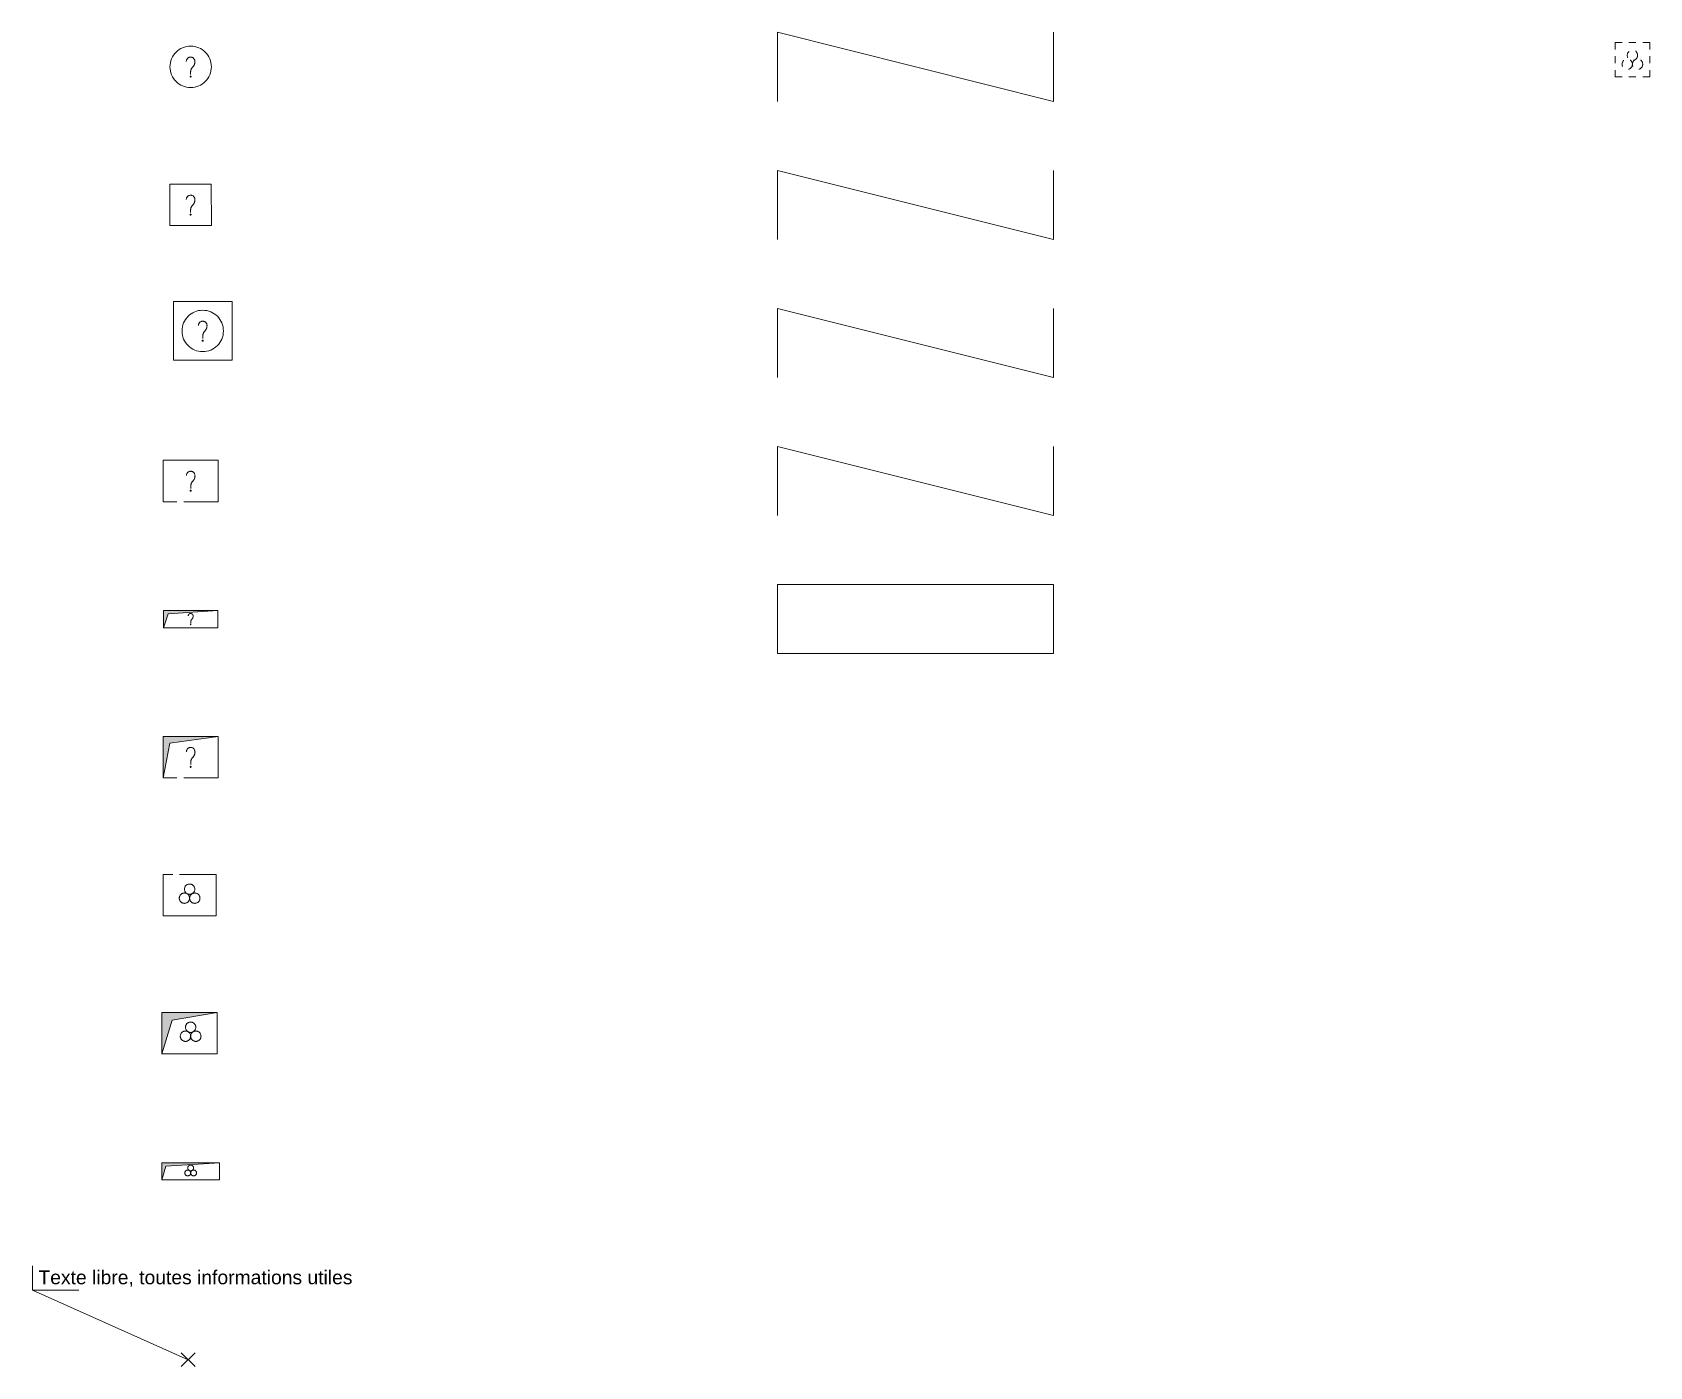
# Model space of a CAD drawing. Header units: metres. Extents: x 3068 to 3311, y 1718 to 1911.
# Drawn here: x 3287.76 to 3311.19, y 1830.73 to 1850.06 of the extents above; entities that cross this region are included whole.
import ezdxf

# ---------------------------------------------------------------- set-up
doc = ezdxf.new("R2010")
doc.units = ezdxf.units.M
doc.header["$PDMODE"] = 3
doc.header["$PDSIZE"] = 0.1
doc.linetypes.add('Socle_Continu', pattern=[2.5, 2.5, 0])
doc.linetypes.add('Socle_Discontinu', pattern=[0.075, 0.05, -0.025])
for name, color, linetype, lineweight in [('INDET_SCI', 7, 'Socle_Continu', 13), ('INDET_SCS', 7, 'Socle_Continu', 13), ('INDET_SCT', 7, 'Socle_Continu', 13)]:
    doc.layers.add(name, color=color, linetype=linetype, lineweight=lineweight)
doc.styles.get("Standard").update_dxf_attribs({"font": 'arial.ttf'})
doc.linetypes.add('KL_0781', pattern='A,3,-0.1,0.1,-0.1,0.1,-0.254,["?",Standard,S=0.254,R=0,X=-0.1,Y=-0.1],-0.254,0.1,-0.1,0.1,-0.1', length=4.308)
doc.linetypes.add('KL_0782', pattern='A,3,-0.1,0.1,-0.1,0.1,-0.254,["|?|",Standard,S=0.254,R=0,X=-0.2,Y=-0.1],-0.254,0.1,-0.1,0.1,-0.1', length=4.308)
doc.linetypes.add('KL_0783', pattern='A,3,-0.2,0.2,-0.254,["?",Standard,S=0.254,R=0,X=-0.05,Y=-0.127],-0.254,0.2,-0.2', length=4.308)
doc.linetypes.add('KL_0784', pattern='A,0.5,-0.25,0.5,-0.25,0.5,-0.25,["?",Standard,S=0.254,R=-90,X=-0.1,Y=0.1],-0.25,0.5,-0.25,0.5,-0.25,0.5', length=4.5)
doc.linetypes.add('KL_0785', pattern='A,0.5,0,["/ ?",Standard,S=0.254,R=0,X=0,Y=0]', length=0.5)

# ---------------------------------------------------------------- blocks, each defined once
blk = doc.blocks.new('KP_0801')
at = {"layer": 'INDET_SCT', "linetype": 'Socle_Discontinu'}
blk.add_lwpolyline([(0, 0), (0.5, 0), (0.5, 0.5), (0, 0.5)], close=True, dxfattribs=at)
for centre in [(0.175, 0.184), (0.25, 0.314), (0.325, 0.184)]:
    blk.add_circle(centre, 0.075, dxfattribs=at)
at = {"layer": 'INDET_SCT', "linetype": 'Socle_Discontinu', "flags": 9}
for tag, p in [('ID', (1.069, 0.323)), ('NATURE', (1.069, 0.002)), ('FAMILLE', (1.069, -0.319)), ('CALQUE', (1.069, -0.641))]:
    blk.add_attdef(tag, p, '', height=0.2, dxfattribs=at)
blk = doc.blocks.new('KP_0761')
at = {"layer": 'INDET_SCS', "linetype": 'Socle_Continu', "flags": 128}
blk.add_lwpolyline([(-0.063, 0.078, -1), (0.062, 0.078, -0.209077), (0.03, -0.003, 0.201083), (0, -0.074), (0, -0.109)], format="xyb", dxfattribs=at)
at = {"layer": 'INDET_SCS', "linetype": 'Socle_Continu'}
blk.add_lwpolyline([(-0.006, -0.135, 0.098491), (-0.007, -0.138, 0.098491), (-0.008, -0.141, 0.098491), (-0.007, -0.144, 0.098491), (-0.006, -0.146, 0.098491), (-0.003, -0.148, 0.098491), (0, -0.148, 0.098491), (0.003, -0.148, 0.098491), (0.006, -0.146, 0.098491), (0.007, -0.144, 0.098491), (0.008, -0.141, 0.098491), (0.007, -0.138, 0.098491), (0.006, -0.135, 0.098491), (0.003, -0.133, 0.098491), (0, -0.133, 0.098491), (-0.003, -0.133, 0.098491)], format="xyb", close=True, dxfattribs=at)
blk.add_lwpolyline([(-0.006, -0.135, 0.098491), (-0.007, -0.138, 0.098491), (-0.008, -0.141, 0.098491), (-0.007, -0.144, 0.098491), (-0.006, -0.146, 0.098491), (-0.003, -0.148, 0.098491), (0, -0.148, 0.098491), (0.003, -0.148, 0.098491), (0.006, -0.146, 0.098491), (0.007, -0.144, 0.098491), (0.008, -0.141, 0.098491), (0.007, -0.138, 0.098491), (0.006, -0.135, 0.098491), (0.003, -0.133, 0.098491), (0, -0.133, 0.098491), (-0.003, -0.133, 0.098491)], format="xyb", close=True, dxfattribs=at)
blk.add_circle((0, 0), 0.3, dxfattribs=at)
at = {"layer": 'INDET_SCS', "linetype": 'Socle_Continu', "flags": 9}
for tag, p in [('ID', (0.753, 0.601)), ('NATURE', (0.753, 0.28)), ('FAMILLE', (0.753, -0.041)), ('CALQUE', (0.753, -0.362)), ('PCRS', (0.753, -0.684))]:
    blk.add_attdef(tag, p, '', height=0.2, dxfattribs=at)
blk = doc.blocks.new('KP_0763')
at = {"layer": 'INDET_SCS', "linetype": 'Socle_Continu'}
blk.add_lwpolyline([(0, 0), (0.85, 0), (0.85, 0.85), (0, 0.85)], close=True, dxfattribs=at)
at = {"layer": 'INDET_SCS', "linetype": 'Socle_Continu', "flags": 128}
blk.add_lwpolyline([(0.362, 0.503, -1), (0.487, 0.503, -0.209077), (0.455, 0.422, 0.201083), (0.425, 0.351), (0.425, 0.316)], format="xyb", dxfattribs=at)
at = {"layer": 'INDET_SCS', "linetype": 'Socle_Continu'}
blk.add_lwpolyline([(0.419, 0.29, 0.098491), (0.418, 0.287, 0.098491), (0.417, 0.284, 0.098491), (0.418, 0.281, 0.098491), (0.419, 0.279, 0.098491), (0.422, 0.277, 0.098491), (0.425, 0.277, 0.098491), (0.428, 0.277, 0.098491), (0.431, 0.279, 0.098491), (0.432, 0.281, 0.098491), (0.433, 0.284, 0.098491), (0.432, 0.287, 0.098491), (0.431, 0.29, 0.098491), (0.428, 0.292, 0.098491), (0.425, 0.292, 0.098491), (0.422, 0.292, 0.098491)], format="xyb", close=True, dxfattribs=at)
blk.add_circle((0.425, 0.425), 0.3, dxfattribs=at)
at = {"layer": 'INDET_SCS', "linetype": 'Socle_Continu', "flags": 9}
for tag, p in [('ID', (1.165, 0.865)), ('NATURE', (1.165, 0.544)), ('FAMILLE', (1.165, 0.223)), ('CALQUE', (1.165, -0.099)), ('PCRS', (1.165, -0.42))]:
    blk.add_attdef(tag, p, '', height=0.2, dxfattribs=at)
blk = doc.blocks.new('KP_0764')
at = {"layer": 'INDET_SCS', "linetype": 'Socle_Continu', "flags": 128}
blk.add_lwpolyline([(0, 0), (0, 0.6), (0.801, 0.6), (0.801, 0)], close=True, dxfattribs=at)
blk.add_lwpolyline([(0.338, 0.378, -1), (0.463, 0.378, -0.209077), (0.431, 0.297, 0.201083), (0.401, 0.226), (0.401, 0.191)], format="xyb", dxfattribs=at)
at = {"layer": 'INDET_SCS', "linetype": 'Socle_Continu'}
blk.add_lwpolyline([(0.395, 0.165, 0.098491), (0.393, 0.162, 0.098491), (0.393, 0.159, 0.098491), (0.393, 0.156, 0.098491), (0.395, 0.154, 0.098491), (0.398, 0.152, 0.098491), (0.401, 0.152, 0.098491), (0.404, 0.152, 0.098491), (0.406, 0.154, 0.098491), (0.408, 0.156, 0.098491), (0.408, 0.159, 0.098491), (0.408, 0.162, 0.098491), (0.406, 0.165, 0.098491), (0.404, 0.167, 0.098491), (0.401, 0.167, 0.098491), (0.398, 0.167, 0.098491)], format="xyb", close=True, dxfattribs=at)
blk.add_lwpolyline([(0.395, 0.165, 0.098491), (0.393, 0.162, 0.098491), (0.393, 0.159, 0.098491), (0.393, 0.156, 0.098491), (0.395, 0.154, 0.098491), (0.398, 0.152, 0.098491), (0.401, 0.152, 0.098491), (0.404, 0.152, 0.098491), (0.406, 0.154, 0.098491), (0.408, 0.156, 0.098491), (0.408, 0.159, 0.098491), (0.408, 0.162, 0.098491), (0.406, 0.165, 0.098491), (0.404, 0.167, 0.098491), (0.401, 0.167, 0.098491), (0.398, 0.167, 0.098491)], format="xyb", close=True, dxfattribs=at)
at = {"layer": 'INDET_SCS', "linetype": 'Socle_Continu', "flags": 9}
for tag, p in [('ID', (1.254, 0.86)), ('NATURE', (1.254, 0.539)), ('FAMILLE', (1.254, 0.218)), ('CALQUE', (1.254, -0.103)), ('PCRS', (1.254, -0.425))]:
    blk.add_attdef(tag, p, '', height=0.2, dxfattribs=at)
blk = doc.blocks.new('KP_0765')
at = {"layer": 'INDET_SCS', "linetype": 'Socle_Continu'}
blk.add_hatch(color=256, dxfattribs=at).paths.add_polyline_path([(0, 0), (0, 0.25), (0.791, 0.25), (0.068, 0.201)])
at = {"layer": 'INDET_SCS', "linetype": 'Socle_Continu', "flags": 128}
blk.add_lwpolyline([(0, 0.25), (0, 0), (0.791, 0), (0.791, 0.25)], close=True, dxfattribs=at)
at = {"layer": 'INDET_SCS', "linetype": 'Socle_Continu'}
blk.add_lwpolyline([(0, 0), (0, 0.25), (0.791, 0.25), (0.068, 0.201)], close=True, dxfattribs=at)
at = {"layer": 'INDET_SCS', "linetype": 'Socle_Continu', "flags": 128}
blk.add_lwpolyline([(0.36, 0.17, -1), (0.431, 0.17, -0.209077), (0.413, 0.123, 0.201083), (0.396, 0.082), (0.396, 0.062)], format="xyb", dxfattribs=at)
at = {"layer": 'INDET_SCS', "linetype": 'Socle_Continu'}
blk.add_lwpolyline([(0.392, 0.047, 0.098491), (0.391, 0.046, 0.098491), (0.391, 0.044, 0.098491), (0.391, 0.043, 0.098491), (0.392, 0.041, 0.098491), (0.394, 0.04, 0.098491), (0.396, 0.04, 0.098491), (0.397, 0.04, 0.098491), (0.399, 0.041, 0.098491), (0.4, 0.043, 0.098491), (0.4, 0.044, 0.098491), (0.4, 0.046, 0.098491), (0.399, 0.047, 0.098491), (0.397, 0.048, 0.098491), (0.396, 0.049, 0.098491), (0.394, 0.048, 0.098491)], format="xyb", close=True, dxfattribs=at)
blk.add_lwpolyline([(0.392, 0.047, 0.098491), (0.391, 0.046, 0.098491), (0.391, 0.044, 0.098491), (0.391, 0.043, 0.098491), (0.392, 0.041, 0.098491), (0.394, 0.04, 0.098491), (0.396, 0.04, 0.098491), (0.397, 0.04, 0.098491), (0.399, 0.041, 0.098491), (0.4, 0.043, 0.098491), (0.4, 0.044, 0.098491), (0.4, 0.046, 0.098491), (0.399, 0.047, 0.098491), (0.397, 0.048, 0.098491), (0.396, 0.049, 0.098491), (0.394, 0.048, 0.098491)], format="xyb", close=True, dxfattribs=at)
at = {"layer": 'INDET_SCS', "linetype": 'Socle_Continu', "flags": 9}
for tag, p in [('ID', (1.222, 0.72)), ('NATURE', (1.222, 0.398)), ('FAMILLE', (1.222, 0.077)), ('CALQUE', (1.222, -0.244)), ('PCRS', (1.222, -0.565))]:
    blk.add_attdef(tag, p, '', height=0.2, dxfattribs=at)
blk = doc.blocks.new('KP_0766')
at = {"layer": 'INDET_SCS', "linetype": 'Socle_Continu'}
blk.add_hatch(color=256, dxfattribs=at).paths.add_polyline_path([(0, 0), (0, 0.6), (0.801, 0.6), (0.1, 0.501)])
at = {"layer": 'INDET_SCS', "linetype": 'Socle_Continu', "flags": 128}
blk.add_lwpolyline([(0, 0), (0, 0.6), (0.801, 0.6), (0.801, 0)], close=True, dxfattribs=at)
at = {"layer": 'INDET_SCS', "linetype": 'Socle_Continu'}
blk.add_lwpolyline([(0, 0), (0, 0.6), (0.801, 0.6), (0.1, 0.501)], close=True, dxfattribs=at)
at = {"layer": 'INDET_SCS', "linetype": 'Socle_Continu', "flags": 128}
blk.add_lwpolyline([(0.338, 0.378, -1), (0.463, 0.378, -0.209077), (0.431, 0.297, 0.201083), (0.401, 0.226), (0.401, 0.191)], format="xyb", dxfattribs=at)
at = {"layer": 'INDET_SCS', "linetype": 'Socle_Continu'}
blk.add_lwpolyline([(0.395, 0.165, 0.098491), (0.393, 0.162, 0.098491), (0.393, 0.159, 0.098491), (0.393, 0.156, 0.098491), (0.395, 0.154, 0.098491), (0.398, 0.152, 0.098491), (0.401, 0.152, 0.098491), (0.404, 0.152, 0.098491), (0.406, 0.154, 0.098491), (0.408, 0.156, 0.098491), (0.408, 0.159, 0.098491), (0.408, 0.162, 0.098491), (0.406, 0.165, 0.098491), (0.404, 0.167, 0.098491), (0.401, 0.167, 0.098491), (0.398, 0.167, 0.098491)], format="xyb", close=True, dxfattribs=at)
blk.add_lwpolyline([(0.395, 0.165, 0.098491), (0.393, 0.162, 0.098491), (0.393, 0.159, 0.098491), (0.393, 0.156, 0.098491), (0.395, 0.154, 0.098491), (0.398, 0.152, 0.098491), (0.401, 0.152, 0.098491), (0.404, 0.152, 0.098491), (0.406, 0.154, 0.098491), (0.408, 0.156, 0.098491), (0.408, 0.159, 0.098491), (0.408, 0.162, 0.098491), (0.406, 0.165, 0.098491), (0.404, 0.167, 0.098491), (0.401, 0.167, 0.098491), (0.398, 0.167, 0.098491)], format="xyb", close=True, dxfattribs=at)
at = {"layer": 'INDET_SCS', "linetype": 'Socle_Continu', "flags": 9}
for tag, p in [('ID', (1.203, 0.856)), ('NATURE', (1.203, 0.535)), ('FAMILLE', (1.203, 0.214)), ('CALQUE', (1.203, -0.108)), ('PCRS', (1.203, -0.429))]:
    blk.add_attdef(tag, p, '', height=0.2, dxfattribs=at)
blk = doc.blocks.new('KP_0767')
at = {"layer": 'INDET_SCS', "linetype": 'Socle_Continu', "flags": 128}
blk.add_lwpolyline([(0, 0.6), (0, 0), (0.77, 0), (0.77, 0.6)], close=True, dxfattribs=at)
at = {"layer": 'INDET_SCS', "linetype": 'Socle_Continu'}
for centre in [(0.31, 0.257), (0.385, 0.387), (0.46, 0.257)]:
    blk.add_circle(centre, 0.075, dxfattribs=at)
at = {"layer": 'INDET_SCS', "linetype": 'Socle_Continu', "flags": 9}
for tag, p in [('ID', (1.236, 0.952)), ('NATURE', (1.236, 0.63)), ('FAMILLE', (1.236, 0.309)), ('CALQUE', (1.236, -0.012)), ('PCRS', (1.236, -0.334))]:
    blk.add_attdef(tag, p, '', height=0.2, dxfattribs=at)
blk = doc.blocks.new('KP_0768')
at = {"layer": 'INDET_SCS', "linetype": 'Socle_Continu'}
blk.add_hatch(color=256, dxfattribs=at).paths.add_polyline_path([(0, 0), (0, 0.6), (0.801, 0.6), (0.15, 0.488)])
for p, q in [((0, 0), (0, 0.6)), ((0, 0.6), (0.801, 0.6)), ((0.801, 0), (0.801, 0.6)), ((0.801, 0), (0, 0))]:
    blk.add_line(p, q, dxfattribs=at)
blk.add_lwpolyline([(0, 0), (0, 0.6), (0.801, 0.6), (0.15, 0.488)], close=True, dxfattribs=at)
for centre in [(0.341, 0.257), (0.416, 0.387), (0.491, 0.257)]:
    blk.add_circle(centre, 0.075, dxfattribs=at)
at = {"layer": 'INDET_SCS', "linetype": 'Socle_Continu', "flags": 9}
for tag, p in [('ID', (1.221, 0.885)), ('NATURE', (1.221, 0.564)), ('FAMILLE', (1.221, 0.243)), ('CALQUE', (1.221, -0.079)), ('PCRS', (1.221, -0.4))]:
    blk.add_attdef(tag, p, '', height=0.2, dxfattribs=at)
blk = doc.blocks.new('KP_0769')
at = {"layer": 'INDET_SCS', "linetype": 'Socle_Continu'}
blk.add_hatch(color=256, dxfattribs=at).paths.add_polyline_path([(0, 0), (0, 0.25), (0.833, 0.25), (0.055, 0.2)])
at = {"layer": 'INDET_SCS', "linetype": 'Socle_Continu', "flags": 128}
blk.add_lwpolyline([(0, 0.25), (0, 0), (0.833, 0), (0.833, 0.25)], close=True, dxfattribs=at)
at = {"layer": 'INDET_SCS', "linetype": 'Socle_Continu'}
blk.add_lwpolyline([(0, 0), (0, 0.25), (0.833, 0.25), (0.055, 0.2)], close=True, dxfattribs=at)
for centre in [(0.374, 0.101), (0.416, 0.174), (0.459, 0.101)]:
    blk.add_circle(centre, 0.0423, dxfattribs=at)
at = {"layer": 'INDET_SCS', "linetype": 'Socle_Continu', "flags": 9}
for tag, p in [('ID', (1.251, 0.721)), ('NATURE', (1.251, 0.399)), ('FAMILLE', (1.251, 0.078)), ('CALQUE', (1.251, -0.243)), ('PCRS', (1.251, -0.565))]:
    blk.add_attdef(tag, p, '', height=0.2, dxfattribs=at)
blk = doc.blocks.new('*U289')
at = {"layer": 'INDET_SCI', "linetype": 'Socle_Continu'}
blk.add_line((-2.258, 1.006), (0, 0), dxfattribs=at)
at = {"layer": 'INDET_SCI', "linetype": 'Socle_Continu', "flags": 128}
blk.add_lwpolyline([(-1.585, 1.006), (-2.258, 1.006), (-2.258, 1.363)], dxfattribs=at)
at = {"layer": 'INDET_SCI', "linetype": 'Socle_Continu'}
blk.add_point((0, 0), dxfattribs=at)
blk.add_attdef('TXT', (-2.17, 1.094), '', height=0.2, dxfattribs=at)
at = {"layer": 'INDET_SCI', "linetype": 'Socle_Continu', "flags": 9}
for tag, p in [('ID', (1.967, 0.144)), ('NATURE', (1.967, -0.177)), ('FAMILLE', (1.967, -0.499)), ('CALQUE', (1.967, -0.82)), ('PCRS', (1.967, -1.141))]:
    blk.add_attdef(tag, p, '', height=0.2, dxfattribs=at)
blk = doc.blocks.new('KP_0762')
at = {"layer": 'INDET_SCS', "linetype": 'Socle_Continu'}
for p, q in [((0, 0.6), (0.599, 0.6)), ((0, 0.6), (0, 0)), ((0.599, 0.6), (0.6, 0)), ((0.6, 0), (0, 0))]:
    blk.add_line(p, q, dxfattribs=at)
at = {"layer": 'INDET_SCS', "linetype": 'Socle_Continu', "flags": 128}
blk.add_lwpolyline([(0.237, 0.378, -1), (0.362, 0.378, -0.209077), (0.33, 0.297, 0.201083), (0.3, 0.226), (0.3, 0.191)], format="xyb", dxfattribs=at)
at = {"layer": 'INDET_SCS', "linetype": 'Socle_Continu'}
blk.add_lwpolyline([(0.294, 0.165, 0.098491), (0.293, 0.163, 0.098491), (0.292, 0.16, 0.098491), (0.293, 0.157, 0.098491), (0.294, 0.154, 0.098491), (0.297, 0.152, 0.098491), (0.3, 0.152, 0.098491), (0.303, 0.152, 0.098491), (0.305, 0.154, 0.098491), (0.307, 0.157, 0.098491), (0.308, 0.16, 0.098491), (0.307, 0.163, 0.098491), (0.305, 0.165, 0.098491), (0.303, 0.167, 0.098491), (0.3, 0.167, 0.098491), (0.297, 0.167, 0.098491)], format="xyb", close=True, dxfattribs=at)
blk.add_lwpolyline([(0.294, 0.165, 0.098491), (0.293, 0.163, 0.098491), (0.292, 0.16, 0.098491), (0.293, 0.157, 0.098491), (0.294, 0.154, 0.098491), (0.297, 0.152, 0.098491), (0.3, 0.152, 0.098491), (0.303, 0.152, 0.098491), (0.305, 0.154, 0.098491), (0.307, 0.157, 0.098491), (0.308, 0.16, 0.098491), (0.307, 0.163, 0.098491), (0.305, 0.165, 0.098491), (0.303, 0.167, 0.098491), (0.3, 0.167, 0.098491), (0.297, 0.167, 0.098491)], format="xyb", close=True, dxfattribs=at)
at = {"layer": 'INDET_SCS', "linetype": 'Socle_Continu', "flags": 9}
for tag, p in [('ID', (1.095, 0.988)), ('NATURE', (1.095, 0.667)), ('FAMILLE', (1.095, 0.345)), ('CALQUE', (1.095, 0.024)), ('PCRS', (1.095, -0.297))]:
    blk.add_attdef(tag, p, '', height=0.2, dxfattribs=at)

msp = doc.modelspace()

# ---------------------------------------------------------------- linework, layer by layer
at = {"layer": 'INDET_SCT', "linetype": 'KL_0781', "flags": 128}
msp.add_lwpolyline([(3298.549, 1849.06), (3298.549, 1850.06), (3302.549, 1849.06), (3302.549, 1850.06)], dxfattribs=at)
at = {"layer": 'INDET_SCT', "linetype": 'KL_0782', "flags": 128}
msp.add_lwpolyline([(3298.549, 1847.06), (3298.549, 1848.06), (3302.549, 1847.06), (3302.549, 1848.06)], dxfattribs=at)
at = {"layer": 'INDET_SCT', "linetype": 'KL_0783', "flags": 128}
msp.add_lwpolyline([(3298.549, 1845.06), (3298.549, 1846.06), (3302.549, 1845.06), (3302.549, 1846.06)], dxfattribs=at)
at = {"layer": 'INDET_SCT', "linetype": 'KL_0784', "flags": 128}
msp.add_lwpolyline([(3298.549, 1843.06), (3298.549, 1844.06), (3302.549, 1843.06), (3302.549, 1844.06)], dxfattribs=at)
at = {"layer": 'INDET_SCT', "linetype": 'KL_0785'}
msp.add_lwpolyline([(3298.549, 1842.06), (3302.549, 1842.06), (3302.549, 1841.06), (3298.549, 1841.06)], close=True, dxfattribs=at)

# ---------------------------------------------------------------- block references
at = {"layer": 'INDET_SCI', "linetype": 'Socle_Continu'}
msp.add_blockref('*U289', (3290.014, 1830.83), dxfattribs=at).add_auto_attribs({'TXT': 'Texte libre, toutes informations utiles'})
at = {"layer": 'INDET_SCS', "linetype": 'Socle_Continu'}
for name, p in [('KP_0761', (3290.049, 1849.56)), ('KP_0762', (3289.749, 1847.26)), ('KP_0763', (3289.799, 1845.309)), ('KP_0764', (3289.649, 1843.26)), ('KP_0765', (3289.654, 1841.435)), ('KP_0766', (3289.649, 1839.26)), ('KP_0767', (3289.649, 1837.26)), ('KP_0768', (3289.633, 1835.26)), ('KP_0769', (3289.633, 1833.435))]:
    msp.add_blockref(name, p, dxfattribs=at)
at = {"layer": 'INDET_SCT', "linetype": 'Socle_Continu'}
msp.add_blockref('KP_0801', (3310.687, 1849.413), dxfattribs=at)

doc.saveas('drawing.dxf')
